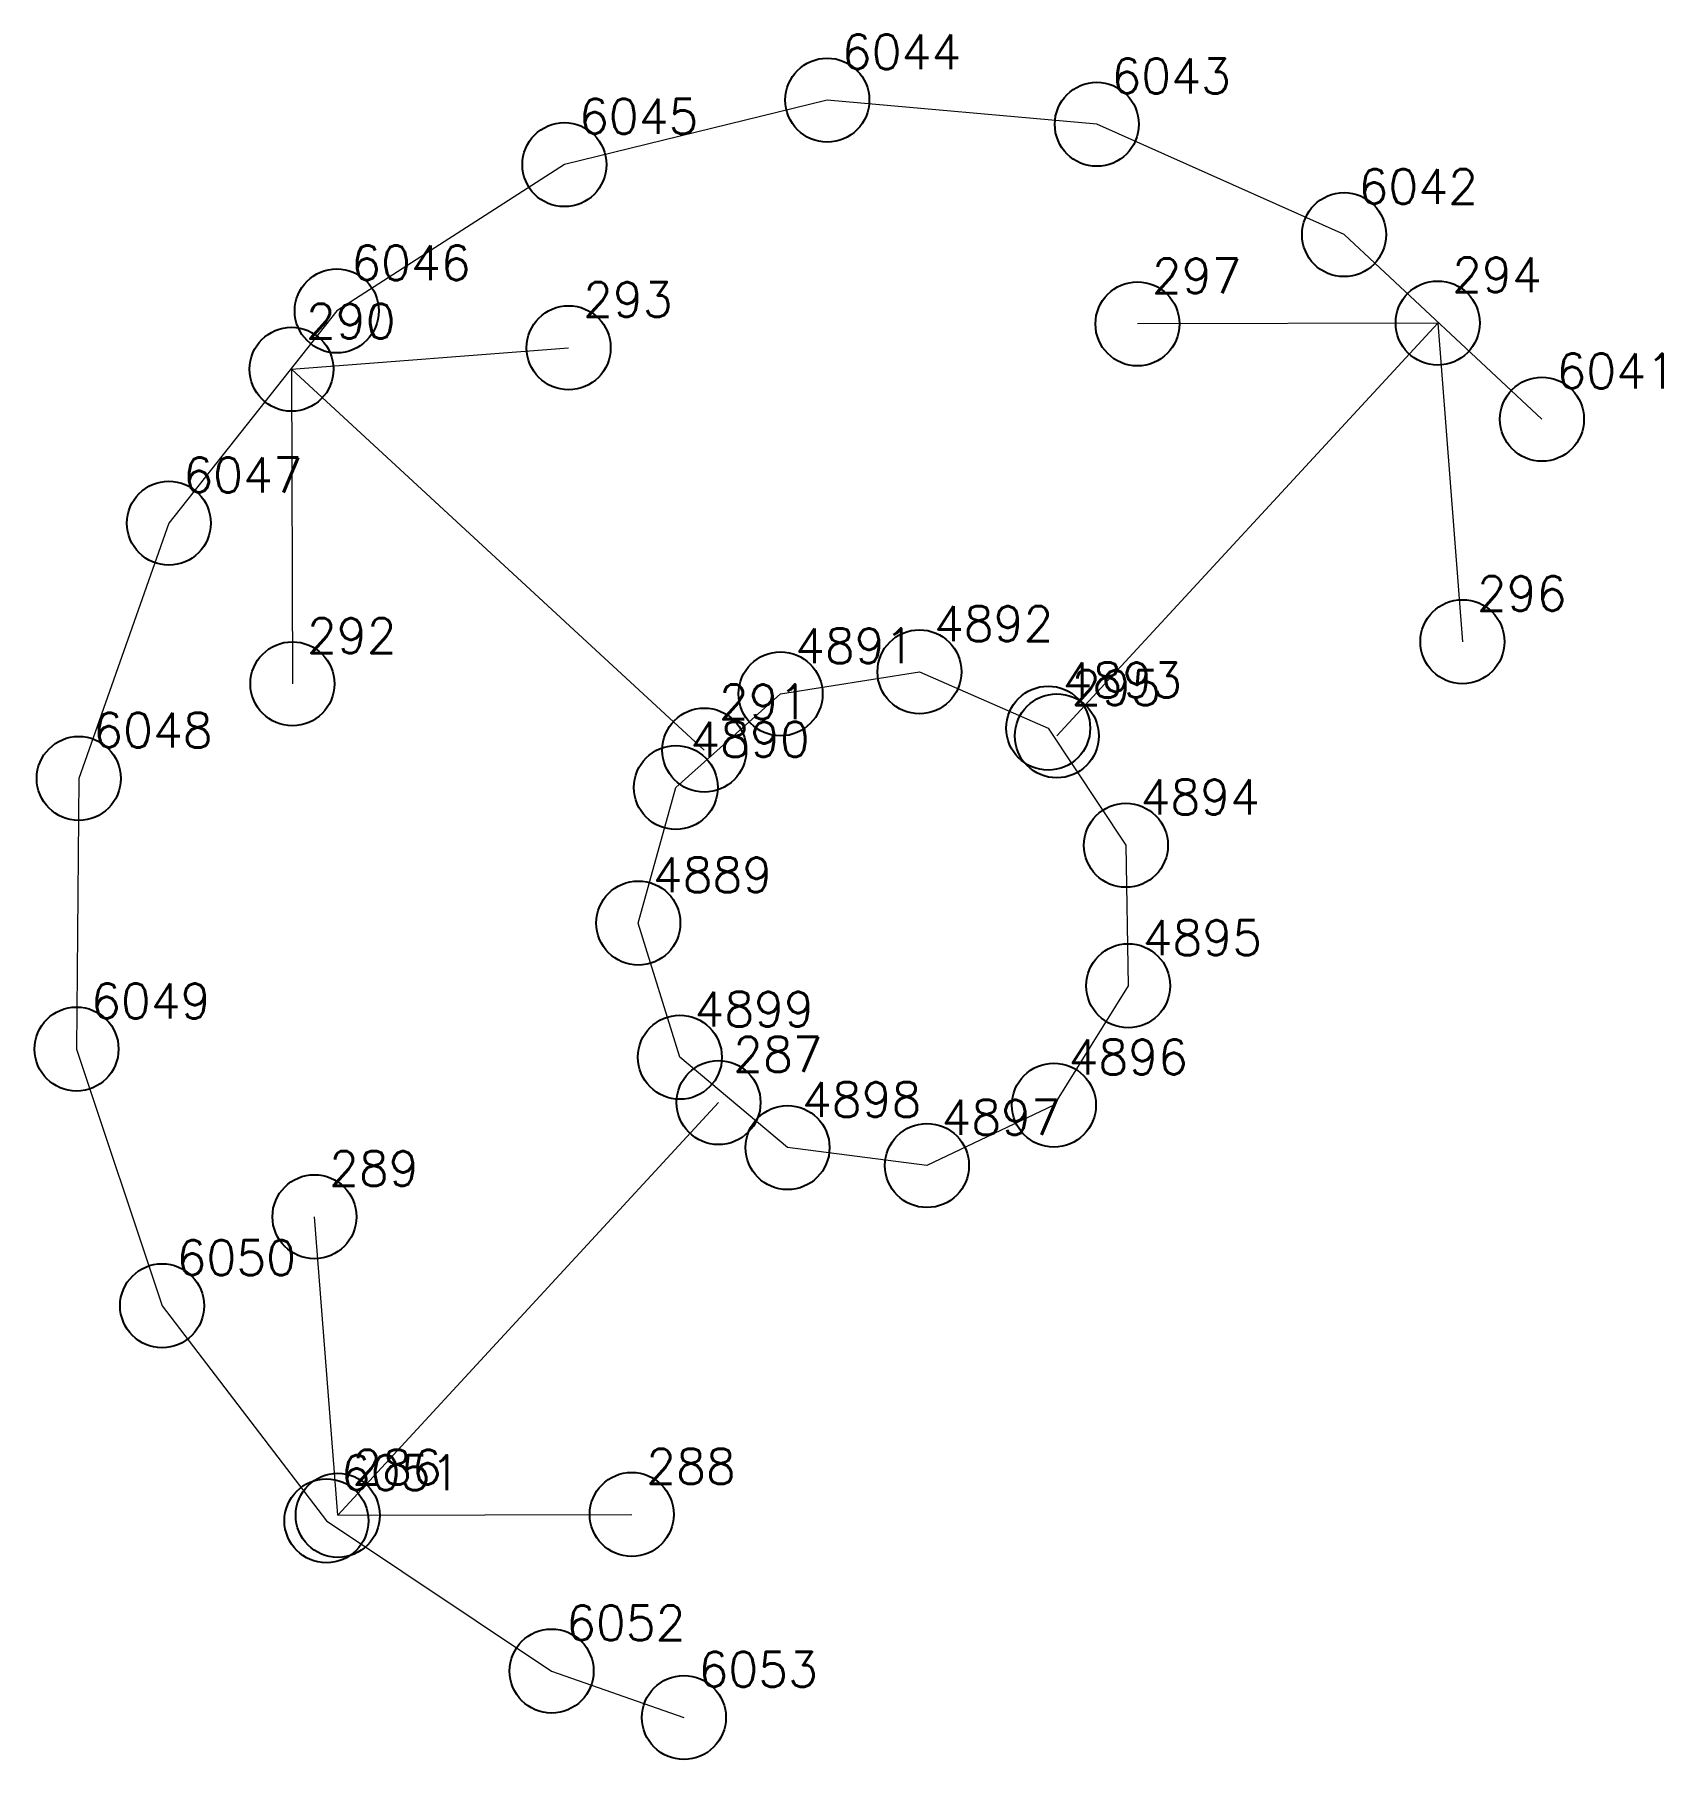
# Model space of a CAD drawing. Extents: x 1391501 to 1398271, y 354915 to 360782.
# Drawn here: x 1391754.98 to 1391769.51, y 355889.96 to 355905.36 of the extents above; entities that cross this region are included whole.
import ezdxf

# ---------------------------------------------------------------- set-up
doc = ezdxf.new("R2010")
doc.units = 0
doc.header["$PDMODE"] = 33
doc.header["$PDSIZE"] = 0.75
doc.layers.add('12 - ценные элементы визуального восприятия территории', color=7, linetype='Continuous')
doc.styles.get("Standard").update_dxf_attribs({"font": 'simplex.shx'})

msp = doc.modelspace()

# ---------------------------------------------------------------- texts
at = {"color": 7}
for s, p in [('4892', (1391763.009, 355899.946)), ('4891', (1391761.769, 355899.748)), ('4893', (1391764.158, 355899.442)), ('4890', (1391760.834, 355898.912)), ('4894', (1391764.853, 355898.397)), ('4889', (1391760.499, 355897.703)), ('4895', (1391764.872, 355897.142)), ('4899', (1391760.871, 355896.504)), ('4896', (1391764.21, 355896.076)), ('4898', (1391761.831, 355895.697)), ('4897', (1391763.076, 355895.537))]:
    msp.add_text(s, height=0.3111, dxfattribs=at).set_placement(p)
at = {"layer": '12 - ценные элементы визуального восприятия территории', "color": 7}
for s, p in [('6044', (1391762.186, 355905.05)), ('6043', (1391764.593, 355904.834)), ('6045', (1391759.84, 355904.474)), ('6042', (1391766.799, 355903.848)), ('6046', (1391757.807, 355903.167)), ('297', (1391764.955, 355903.051)), ('294', (1391767.635, 355903.059)), ('293', (1391759.877, 355902.839)), ('290', (1391757.403, 355902.646)), ('6041', (1391768.566, 355902.201)), ('6047', (1391756.308, 355901.272)), ('296', (1391767.856, 355900.215)), ('292', (1391757.412, 355899.838)), ('295', (1391764.236, 355899.374)), ('291', (1391761.089, 355899.247)), ('6048', (1391755.504, 355898.994)), ('6049', (1391755.484, 355896.577)), ('287', (1391761.216, 355896.1)), ('289', (1391757.609, 355895.081)), ('6050', (1391756.248, 355894.285)), ('6051', (1391757.715, 355892.365)), ('286', (1391757.816, 355892.414)), ('288', (1391760.44, 355892.422)), ('6052', (1391759.725, 355891.024)), ('6053', (1391760.907, 355890.61))]:
    msp.add_text(s, height=0.3111, dxfattribs=at).set_placement(p)

# ---------------------------------------------------------------- linework, layer by layer
for p in [(1391762.88, 355899.671), (1391761.64, 355899.474), (1391764.029, 355899.168), (1391760.705, 355898.638), (1391764.723, 355898.122), (1391760.37, 355897.428), (1391764.743, 355896.868), (1391760.741, 355896.23), (1391764.08, 355895.802), (1391761.702, 355895.423), (1391762.947, 355895.263)]:
    msp.add_point(p)
at = {"layer": '12 - ценные элементы визуального восприятия территории', "color": 7, "lineweight": 20}
for points in [[(1391768.437, 355901.926), (1391766.67, 355903.574), (1391764.463, 355904.559), (1391762.057, 355904.775), (1391759.71, 355904.199), (1391757.678, 355902.893), (1391756.179, 355900.998), (1391755.375, 355898.719), (1391755.355, 355896.303), (1391756.119, 355894.011), (1391757.586, 355892.091), (1391759.596, 355890.75), (1391760.777, 355890.335)], [(1391767.506, 355902.785), (1391764.106, 355899.099)], [(1391767.506, 355902.785), (1391764.826, 355902.777)], [(1391767.506, 355902.785), (1391767.727, 355899.94)], [(1391757.274, 355902.372), (1391759.748, 355902.564)], [(1391757.274, 355902.372), (1391760.959, 355898.972)], [(1391757.274, 355902.372), (1391757.282, 355899.564)], [(1391757.687, 355892.14), (1391761.086, 355895.825)], [(1391757.687, 355892.14), (1391757.479, 355894.806)], [(1391757.687, 355892.14), (1391760.311, 355892.148)]]:
    msp.add_lwpolyline(points, dxfattribs=at)
msp.add_lwpolyline([(1391760.37, 355897.428), (1391760.705, 355898.638), (1391761.64, 355899.474), (1391762.88, 355899.671), (1391764.029, 355899.168), (1391764.723, 355898.122), (1391764.743, 355896.868), (1391764.08, 355895.802), (1391762.947, 355895.263), (1391761.702, 355895.423), (1391760.741, 355896.23), (1391760.37, 355897.428)], close=True, dxfattribs=at)
at = {"layer": '12 - ценные элементы визуального восприятия территории'}
for p in [(1391762.057, 355904.775), (1391764.463, 355904.559), (1391759.71, 355904.199), (1391766.67, 355903.574), (1391757.678, 355902.893), (1391764.826, 355902.777), (1391767.506, 355902.785), (1391759.748, 355902.564), (1391757.274, 355902.372), (1391768.437, 355901.926), (1391756.179, 355900.998), (1391767.727, 355899.94), (1391757.282, 355899.564), (1391764.106, 355899.099), (1391760.959, 355898.972), (1391755.375, 355898.719), (1391755.355, 355896.303), (1391761.086, 355895.825), (1391757.479, 355894.806), (1391756.119, 355894.011), (1391760.311, 355892.148), (1391757.586, 355892.091), (1391757.687, 355892.14), (1391759.596, 355890.75), (1391760.777, 355890.335)]:
    msp.add_point(p, dxfattribs=at)

msp.set_redraw_order([(e.dxf.handle, doc.entitydb.next_handle()) for e in msp.query("TEXT MTEXT ATTDEF DIMENSION ARC_DIMENSION")])  # texts and dimensions are drawn at this point

doc.saveas('drawing.dxf')
